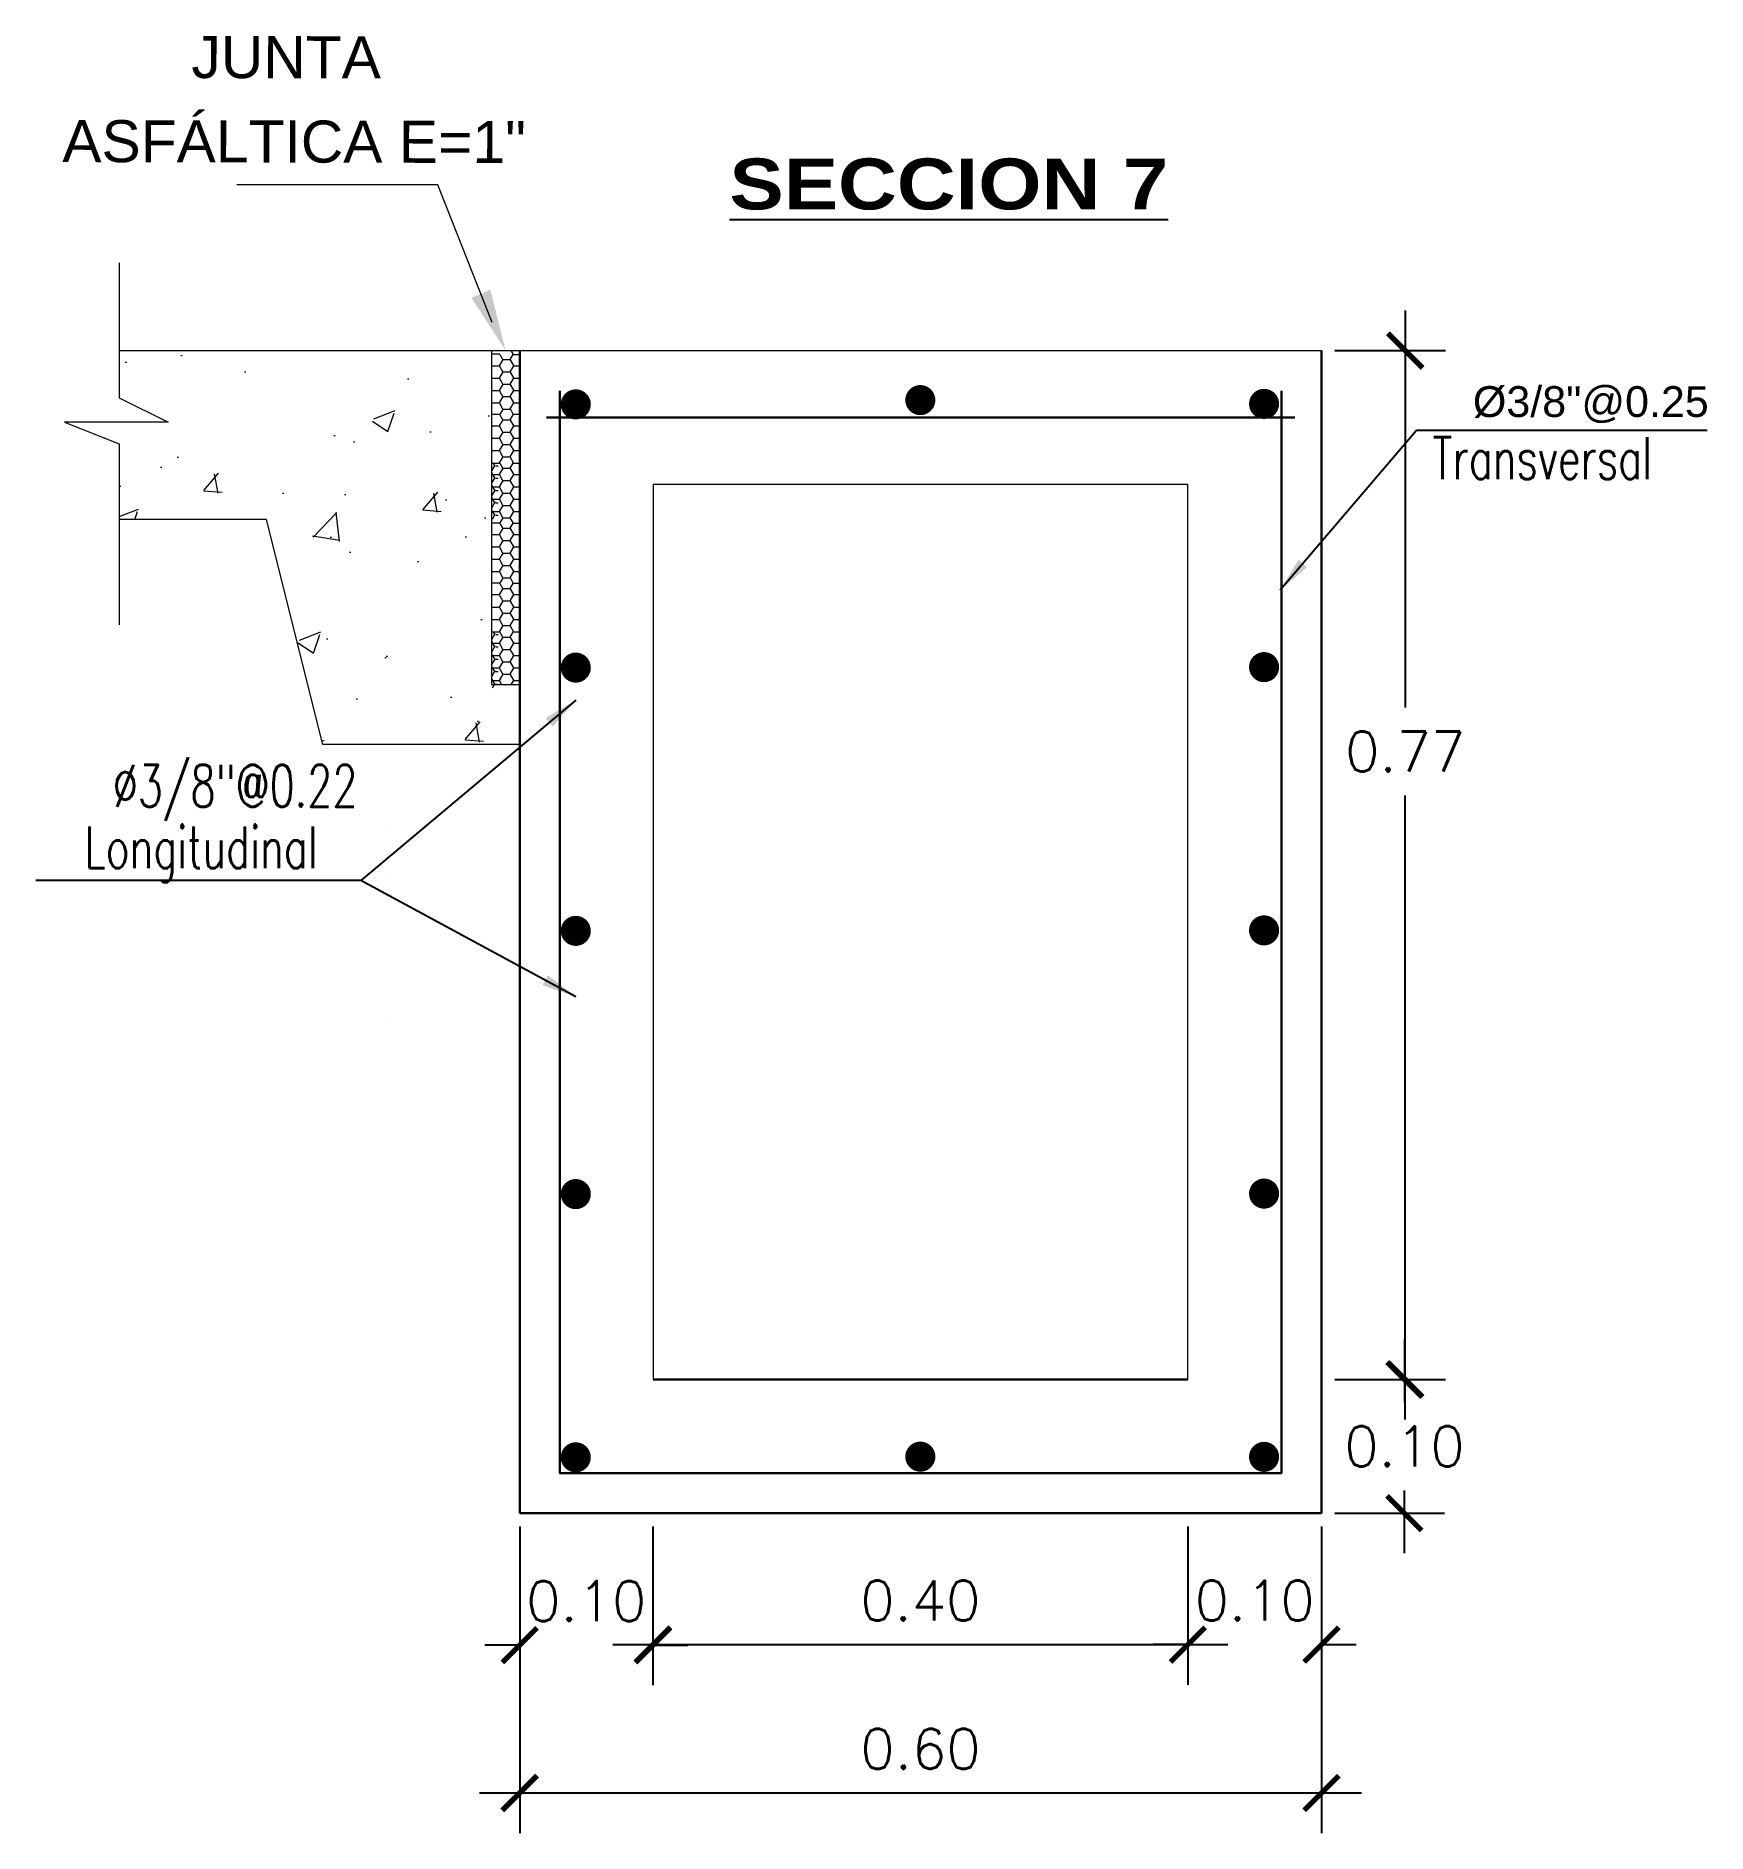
# Model space of a CAD drawing. Header units: millimetres. Extents: x 2085 to 2236, y 1365 to 1444.
# Drawn here: x 2234.154 to 2235.404, y 1440.389 to 1441.734 of the extents above; entities that cross this region are included whole.
import ezdxf

# ---------------------------------------------------------------- set-up
doc = ezdxf.new("R2010")
doc.units = ezdxf.units.MM
doc.linetypes.add('ACAD_ISO02W100', pattern=[15, 12, -3])
for name, color, linetype, lineweight in [('0.2', 32, 'ACAD_ISO02W100', 0), ('cotas', 1, 'Continuous', 15), ('linea fina 01', 189, 'Continuous', 0), ('TEXTO', 255, 'Continuous', 5)]:
    doc.layers.add(name, color=color, linetype=linetype, lineweight=lineweight)
doc.layers.add('TEX', color=3, linetype='Continuous')
doc.styles.add('COTAS', font='arial.ttf')
doc.styles.add('MtXpl_Arial_Black', font='')
doc.styles.add('ROMANS', font='romans.shx', dxfattribs={"width": 0.7})
doc.styles.add('ROMANS-DIM', font='romans.shx')
doc.styles.add('VANO', font='swissl.ttf', dxfattribs={"height": 0.2})
doc.styles.get('MtXpl_Arial_Black').set_extended_font_data('Arial Black')
doc.dimstyles.new('1-25V', dxfattribs={"dimscale": 0.2, "dimtxt": 0.18, "dimasz": 0.13, "dimexe": 0.18, "dimexo": 0.15, "dimgap": 0.1, "dimtad": 0, "dimtih": 1, "dimtoh": 1, "dimzin": 0, "dimdsep": 46, "dimtxsty": 'COTAS', "dimcen": 0.09, "dimadec": 0, "dimazin": 0, "dimtfac": 1, "dimtmove": 2, "dimatfit": 3, "dimfxl": 1, "dimtolj": 1, "dimtzin": 0, "dimarcsym": 0})
doc.dimstyles.new('20_METRIC  ARCHITECTURAL', dxfattribs={"dimscale": 0.2, "dimtxt": 0.03, "dimasz": 0.13, "dimexe": 0.15, "dimexo": 0.05, "dimgap": 0.09, "dimtad": 1, "dimtih": 1, "dimtoh": 1, "dimzin": 0, "dimdsep": 46, "dimtxsty": 'ROMANS-DIM', "dimblk": 'ARCHTICK', "dimcen": 2, "dimdle": 0.15, "dimclrd": 9, "dimclre": 9, "dimadec": 0, "dimazin": 0, "dimtfac": 1, "dimtix": 1, "dimtofl": 0, "dimtmove": 0, "dimatfit": 3, "dimfxl": 1, "dimfrac": 2, "dimtolj": 1, "dimtzin": 0, "dimarcsym": 0})

msp = doc.modelspace()

# ---------------------------------------------------------------- texts
at = {"layer": 'cotas', "insert": (2235.405749563648, 1441.457883131717, 5186.962977339907), "char_height": 0.02304, "attachment_point": 6, "style": 'COTAS'}
msp.add_mtext('Ø3/8"@0.25', dxfattribs=at)
at = {"layer": 'TEX', "color": 7, "linetype": 'Continuous', "lineweight": 5, "char_height": 0.0313, "style": 'ROMANS'}
for s, insert, attachment_point in [('Transversal', (2235.198988883811, 1441.433444851105, 5186.962977339907), 1), ('Ø3/8"@0.22', (2234.394527979308, 1441.167372903814, 5186.962977339907), 6), ('Longitudinal', (2234.19017832691, 1441.142252105315, 5186.962977339907), 1)]:
    msp.add_mtext(s, dxfattribs=dict(at, insert=insert, attachment_point=attachment_point))
at = {"layer": 'TEXTO', "color": 18, "lineweight": -3, "true_color": 0x000000, "style": 'MtXpl_Arial_Black'}
msp.add_text('%%USECCION 7', height=0.0381047372466604, dxfattribs=at).set_placement((2234.672884481897, 1441.603992202346))

# ---------------------------------------------------------------- blocks, each defined once
blk = doc.blocks.new('_ArchTick')
at = {"color": 0, "linetype": 'ByBlock', "const_width": 0.15}
blk.add_lwpolyline([(-0.5, -0.5), (0.5, 0.5)], dxfattribs=at)
blk = doc.blocks.new('*D833')
at = {"color": 9, "lineweight": -2, "transparency": 16777216}
for p, q in [((2234.515935564061, 1440.618351281424), (2234.515935564061, 1440.3889240346)), ((2235.115935564095, 1440.618351281424), (2235.115935564095, 1440.3889240346)), ((2234.485935564061, 1440.4189240346), (2235.145935564096, 1440.4189240346))]:
    blk.add_line(p, q, dxfattribs=at)
at = {"layer": 'Defpoints', "color": 0, "transparency": 16777216}
for p in [(2234.515935564061, 1440.628351281424, 5186.962977339907), (2235.115935564095, 1440.628351281424, 5186.962977339907), (2235.115935564095, 1440.4189240346)]:
    blk.add_point(p, dxfattribs=at)
at = {"color": 9, "lineweight": -2, "transparency": 16777216, "xscale": 0.026, "yscale": 0.026, "zscale": 0.026, "rotation": 180}
blk.add_blockref('_ArchTick', (2234.515935564061, 1440.4189240346), dxfattribs=at)
at = {"color": 9, "lineweight": -2, "transparency": 16777216, "xscale": 0.026, "yscale": 0.026, "zscale": 0.026}
blk.add_blockref('_ArchTick', (2235.115935564095, 1440.4189240346), dxfattribs=at)
at = {"color": 0, "lineweight": 0, "transparency": 16777216, "insert": (2234.815935564107, 1440.4519240346), "char_height": 0.03, "attachment_point": 5, "style": 'ROMANS-DIM'}
blk.add_mtext('\\A1;0.60', dxfattribs=at)
blk = doc.blocks.new('*D834')
at = {"color": 9, "lineweight": -2, "transparency": 16777216}
for p, q in [((2235.177992081091, 1440.758351193508), (2235.177992081091, 1440.711351284033)), ((2235.125935564039, 1440.728351193508), (2235.207992081091, 1440.728351193508)), ((2235.177992081091, 1440.598351283287), (2235.177992081091, 1440.645351284033)), ((2235.125935564039, 1440.628351283287), (2235.207992081091, 1440.628351283287))]:
    blk.add_line(p, q, dxfattribs=at)
at = {"layer": 'Defpoints', "color": 0, "transparency": 16777216}
for p in [(2235.115935564039, 1440.728351193508), (2235.115935564039, 1440.628351283287), (2235.177992081091, 1440.628351283287)]:
    blk.add_point(p, dxfattribs=at)
at = {"color": 9, "lineweight": -2, "transparency": 16777216, "xscale": 0.026, "yscale": 0.026, "zscale": 0.026}
for p, rotation in [((2235.177992081091, 1440.728351193508), 90), ((2235.177992081091, 1440.628351283287), 270)]:
    blk.add_blockref('_ArchTick', p, dxfattribs=dict(at, rotation=rotation))
at = {"color": 0, "lineweight": 0, "transparency": 16777216, "insert": (2235.177992081091, 1440.678351284032), "char_height": 0.03, "attachment_point": 5, "style": 'ROMANS-DIM'}
blk.add_mtext('\\A1;0.10', dxfattribs=at)
blk = doc.blocks.new('*D835')
at = {"color": 9, "lineweight": -2, "transparency": 16777216}
for p, q in [((2234.515935564061, 1440.618351283287), (2234.515935564061, 1440.499500723844)), ((2234.615655943398, 1440.618351283287), (2234.615655943398, 1440.499500723844)), ((2234.515935564061, 1440.529500723844), (2234.489935564061, 1440.529500723844)), ((2234.615655943398, 1440.529500723844), (2234.641655943399, 1440.529500723844))]:
    blk.add_line(p, q, dxfattribs=at)
at = {"layer": 'Defpoints', "color": 0, "transparency": 16777216}
for p in [(2234.515935564061, 1440.628351283287, 5186.962977339907), (2234.615655943398, 1440.628351283287, 5186.962977339907), (2234.615655943398, 1440.529500723844)]:
    blk.add_point(p, dxfattribs=at)
at = {"color": 9, "lineweight": -2, "transparency": 16777216, "xscale": 0.026, "yscale": 0.026, "zscale": 0.026}
blk.add_blockref('_ArchTick', (2234.515935564061, 1440.529500723844), dxfattribs=at)
at = {"color": 9, "lineweight": -2, "transparency": 16777216, "xscale": 0.026, "yscale": 0.026, "zscale": 0.026, "rotation": 180}
blk.add_blockref('_ArchTick', (2234.615655943398, 1440.529500723844), dxfattribs=at)
at = {"color": 0, "lineweight": 0, "transparency": 16777216, "insert": (2234.565795753729, 1440.562500723843), "char_height": 0.03, "attachment_point": 5, "style": 'ROMANS-DIM'}
blk.add_mtext('\\A1;0.10', dxfattribs=at)
blk = doc.blocks.new('*D836')
at = {"color": 9, "lineweight": -2, "transparency": 16777216}
for p, q in [((2234.615655943398, 1440.618351281424), (2234.615655943398, 1440.499922184562)), ((2235.015935564061, 1440.618351281424), (2235.015935564061, 1440.499922184562)), ((2234.585655943398, 1440.529922184562), (2235.045935564061, 1440.529922184562))]:
    blk.add_line(p, q, dxfattribs=at)
at = {"layer": 'Defpoints', "color": 0, "transparency": 16777216}
for p in [(2234.615655943398, 1440.628351281424, 10373.92595467981), (2235.015935564061, 1440.628351281424, 5186.962977339907), (2235.015935564061, 1440.529922184562)]:
    blk.add_point(p, dxfattribs=at)
at = {"color": 9, "lineweight": -2, "transparency": 16777216, "xscale": 0.026, "yscale": 0.026, "zscale": 0.026, "rotation": 180}
blk.add_blockref('_ArchTick', (2234.615655943398, 1440.529922184562), dxfattribs=at)
at = {"color": 9, "lineweight": -2, "transparency": 16777216, "xscale": 0.026, "yscale": 0.026, "zscale": 0.026}
blk.add_blockref('_ArchTick', (2235.015935564061, 1440.529922184562), dxfattribs=at)
at = {"color": 0, "lineweight": 0, "transparency": 16777216, "insert": (2234.81579575373, 1440.562922184561), "char_height": 0.03, "attachment_point": 5, "style": 'ROMANS-DIM'}
blk.add_mtext('\\A1;0.40', dxfattribs=at)
blk = doc.blocks.new('*D837')
at = {"color": 9, "lineweight": -2, "transparency": 16777216}
for p, q in [((2235.015935564061, 1440.618351281424), (2235.015935564061, 1440.499922184562)), ((2235.115935564095, 1440.618351281424), (2235.115935564095, 1440.499922184562)), ((2235.015935564061, 1440.529922184562), (2234.989935564061, 1440.529922184562)), ((2235.115935564095, 1440.529922184562), (2235.141935564096, 1440.529922184562))]:
    blk.add_line(p, q, dxfattribs=at)
at = {"layer": 'Defpoints', "color": 0, "transparency": 16777216}
for p in [(2235.015935564061, 1440.628351281424, 5186.962977339907), (2235.115935564095, 1440.628351281424, 5186.962977339907), (2235.115935564095, 1440.529922184562)]:
    blk.add_point(p, dxfattribs=at)
at = {"color": 9, "lineweight": -2, "transparency": 16777216, "xscale": 0.026, "yscale": 0.026, "zscale": 0.026}
blk.add_blockref('_ArchTick', (2235.015935564061, 1440.529922184562), dxfattribs=at)
at = {"color": 9, "lineweight": -2, "transparency": 16777216, "xscale": 0.026, "yscale": 0.026, "zscale": 0.026, "rotation": 180}
blk.add_blockref('_ArchTick', (2235.115935564095, 1440.529922184562), dxfattribs=at)
at = {"color": 0, "lineweight": 0, "transparency": 16777216, "insert": (2235.065935564078, 1440.562922184561), "char_height": 0.03, "attachment_point": 5, "style": 'ROMANS-DIM'}
blk.add_mtext('\\A1;0.10', dxfattribs=at)
blk = doc.blocks.new('TEXTO 1')
at = {"layer": 'linea fina 01', "ltscale": 0.1}
for p, q in [((-0.0508167723950521, 0.1241394892707319), (-0.2010398150864177, 0.1241394892707319)), ((-0.0100357992129006, 0.0209258095888174), (-0.0508167723950521, 0.1241394892707319))]:
    blk.add_line(p, q, dxfattribs=at)
blk.add_solid([(-0.02553807579244, 0.0394717055042122), (0, 0), (-0.0113560050455419, 0.0456207189772329)], dxfattribs=at)
at = {"layer": '0.2', "color": 251, "true_color": 0x636466, "style": 'VANO', "oblique": 359.9999999999988}
for s, p in [('JUNTA', (-0.235123199257103, 0.2039847484927009, -5186.962977339907)), ('ASFÁLTICA E=1"', (-0.331776078852684, 0.1410587300779298, -5186.962977339907))]:
    blk.add_text(s, height=0.0314999999999926, rotation=359.8799999999986, dxfattribs=at).set_placement(p)
blk = doc.blocks.new('junta asfaltica')
at = {"lineweight": 0}
h = blk.add_hatch(dxfattribs=at)
h.set_pattern_fill('AR-CONC', scale=0.01, style=0)
h.set_pattern_definition([(50, (-0.1189008341857516, -0.0700673807971271), (0.1639662020964036, -0.0143451769850128), [0.017145, -0.188595]), (355, (-0.1189008341857516, -0.0700673807971271), (-0.0317190792824724, 0.1719511607151316), [0.013716, -0.150876525753]), (100.4514446999999, (-0.1052370278862327, -0.0712628090009275), (0.1322471223813179, 0.1576059767209756), [0.01457100792, -0.1602812201399999]), (46.1842, (-0.1189008341857516, -0.0243473808466206), (0.2439711368029169, -0.0378380951394544), [0.0257175, -0.2828925]), (96.6355576099999, (-0.0985699241846305, -0.0275005307792071), (0.2136637206463527, 0.2226835121379494), [0.021856520826, -0.240422047344]), (351.18415117, (-0.1189008341857516, -0.0243473808466206), (0.2136637206584793, 0.2226835121269794), [0.020573970363, -0.226313758728]), (21, (-0.0960408341843504, -0.0357773808761977), (0.1364529521422192, -0.0920386783683789), [0.017145, -0.188595]), (326, (-0.0960408341843504, -0.0357773808761977), (0.0556218255128824, 0.1657691695100873), [0.013716, -0.150876]), (71.45144499999999, (-0.0846697548481643, -0.0434472707099758), (0.1920747773508445, 0.0737304919973147), [0.01457100792, -0.16028094384]), (37.5, (-0.1189008341857516, -0.0700673807971271), (0.0027797429255326, 0.0760995349858378), [0, -0.1490472, 0, -0.153162, 0, -0.1514475]), (7.499999999999999, (-0.1189008341857516, -0.0700673807971271), (0.0601376962592752, 0.0901625173363076), [0, -0.0873252, 0, -0.1456182, 0, -0.0577215]), (327.5, (-0.1698786341848972, -0.0700673807971271), (0.1220315356501842, -0.0051558695934061), [0, -0.05715, 0, -0.178308, 0, -0.236601]), (317.5, (-0.1927386341862984, -0.0700673807971271), (0.1333162632474163, 0.0228838419299997), [0, -0.074295, 0, -0.1184148, 0, -0.168021])])
h.paths.add_polyline_path([(-0.0210516101701615, 2.68221356e-08), (-0.2996047820056447, 2.68221356e-08), (-0.2996047820056447, -0.0354425396023999), (-0.2629513452084211, -0.0536842927335783), (-0.3405718617955244, -0.0536842927335783), (-0.2996047820056447, -0.0698087543248676), (-0.2996047820056447, -0.1263088059424717), (-0.1894634049244814, -0.1263088059424717), (-0.1473604562202126, -0.2947206035255476), (-0.0210516101701615, -0.2947206075489248)])
h = blk.add_hatch(dxfattribs=at)
h.set_pattern_fill('HONEY', scale=0.0187124216457653, angle=180, style=0)
h.set_pattern_definition([(360, (-1344.435306308298, 712.0165321929755), (0.0080206117279161, -0.0046307012336861), [0.0053470744852774, -0.0106941489705549]), (240, (-1344.435306308298, 712.0165321929755), (-0.0080206107696662, -0.0046307028934237), [0.0053470744852774, -0.0106941489705549]), (300, (-1344.435306308298, 712.0165321929755), (9.5825e-10, -0.0092614041271098), [-0.0106941489705548, 0.0053470744852774])])
h.paths.add_polyline_path([(-0.0210514743416752, -0.0843195278941949), (-0.0210514743416752, -0.1264220193027086), (-0.0160414602769379, -0.1264220193027086), (-0.0160414602769379, -0.0843195278941949)])
h = blk.add_hatch(dxfattribs=at)
h.set_pattern_fill('HONEY', scale=0.0187124216457653, angle=180, style=0)
h.set_pattern_definition([(360, (-1344.435306308298, 711.8902233816681), (0.0080206117279161, -0.0046307012336861), [0.0053470744852774, -0.0106941489705549]), (240, (-1344.435306308298, 711.8902233816681), (-0.0080206107696662, -0.0046307028934237), [0.0053470744852774, -0.0106941489705549]), (300, (-1344.435306308298, 711.8902233816681), (9.5825e-10, -0.0092614041271098), [-0.0106941489705548, 0.0053470744852774])])
h.paths.add_polyline_path([(-0.0210514743416752, -0.2106283378600438), (-0.0210514743416752, -0.2527308292685575), (-0.0160414602769379, -0.2527308292685575), (-0.0160414602769379, -0.2106283378600438)])
at = {"color": 7, "linetype": 'ByBlock', "lineweight": 0}
for p, q in [((-0.2996047820056447, 0.0657418549060367), (-0.2996047820056447, -0.0354425369203)), ((-0.2996047820056447, -0.0354425369203), (-0.2629513452084211, -0.0536842887102012)), ((-0.2629513452084211, -0.0536842887102012), (-0.3405718617955244, -0.0536842887102012)), ((-0.3405718617955244, -0.0536842887102012), (-0.2996047820056447, -0.0698087529838176)), ((-0.2996047820056447, -0.0698087529838176), (-0.2996047820056447, -0.2053593622147218))]:
    blk.add_line(p, q, dxfattribs=at)
at = {"color": 7, "lineweight": 0}
for p, q in [((-0.2996047820056447, 2.81631856e-08), (-0.0210516101701615, 2.81631856e-08)), ((-0.0210514743416752, 0), (0, 0)), ((-0.0210514743416752, 0), (-0.0210514743416752, -0.25)), ((-0.0066348896848467, 0), (-0.0049328113927913, -0.0029480829834938)), ((-1.357866495e-07, -0.2947206048668249), (-1.357866495e-07, 0)), ((-0.0210515703142846, -0.010682698041137), (-0.0205355835823866, -0.0115764141082764)), ((-0.020682943747488, -0.0112982127070609), (-0.0210515702724479, -0.0119366937874475)), ((-0.0148197005551083, -0.0027724613248665), (-0.0210514743416752, -0.0027724613248665)), ((-0.0203683337476832, -0.0113096965849309), (-0.0150212592793651, -0.0113096965849309)), ((-0.0126623334804208, -0.0066675102709723), (-0.0153358707461848, -0.0112982113657836)), ((-0.0151885115028563, -0.0115764141082764), (-0.0125149742584654, -0.0162071165441375)), ((-0.0148361946316982, -0.0029252399504003), (-0.0125149739019435, -0.0069457130134651)), ((-0.0123477220349742, -0.0066789941488423), (-0.0070006475457376, -0.0066789941488423)), ((-0.0051546604418036, -0.0029252412914502), (-0.0073152590334757, -0.0066675075888725)), ((-0.0046417228782047, -0.0112982100247336), (-0.0073152601439688, -0.0159289124608222)), ((-0.0071679010893604, -0.0069457116721878), (-0.0044943638449695, -0.0115764141082764)), ((-0.0051235891251054, -0.0029047425091449), (2.09184e-11, -0.0029047425091449)), ((-0.0043271103013467, -0.0113096965849309), (-9.55119503e-08, -0.0113096965849309)), ((-0.0210515699372991, -0.0199441029130867), (-0.0205355831840279, -0.0208378162978988)), ((-0.0206829452140482, -0.0205596175790106), (-0.0210515706708066, -0.0211980946362473)), ((-0.0203683337476832, -0.0205710987745533), (-0.0150212592793651, -0.0205710987745533)), ((-0.0126623334804208, -0.0159289138018721), (-0.0153358707461848, -0.0205596148966834)), ((-0.012662334612287, -0.0251903173327719), (-0.0153358718775962, -0.0298210184275831)), ((-0.0151885091140685, -0.0208378176391761), (-0.0125149718487592, -0.0254685200750373)), ((-0.0123477220349742, -0.0159403976797421), (-0.0070006475457376, -0.0159403976797421)), ((-0.0123477220349742, -0.0252017985283146), (-0.0070006475457376, -0.0252017985283146)), ((-0.0046417231928899, -0.0205596135556334), (-0.0073152604372808, -0.0251903146504446)), ((-0.0071678994549984, -0.0162071192264648), (-0.004494362168316, -0.0208378189802261)), ((-0.0071678997692288, -0.0254685200750373), (-0.0044943625248379, -0.0300992225108985)), ((-0.0043271103013467, -0.0205710987745533), (-9.55119503e-08, -0.0205710987745533)), ((-0.0210515702724479, -0.0292055037616592), (-0.0205355819684883, -0.0300992225108985)), ((-0.0206829452140482, -0.0298210197686331), (-0.0210515703774945, -0.0304594981669197)), ((-0.0210515698745439, -0.038466907292559), (-0.0205355807952401, -0.0393606260417983)), ((-0.0206829463459144, -0.0390824232995328), (-0.0210515704193313, -0.0397208990157196)), ((-0.0203683337476832, -0.0298325009644032), (-0.0150212592793651, -0.0298325009644032)), ((-0.0203683337476832, -0.0390939018129757), (-0.0150212592793651, -0.0390939018129757)), ((-0.012662334905599, -0.0344517195223944), (-0.0153358721709083, -0.0390824219584829)), ((-0.0151885087157098, -0.0300992225108985), (-0.0125149714504005, -0.0347299236059371)), ((-0.0151885074797065, -0.0393606260417983), (-0.0125149702348608, -0.0439913284778868)), ((-0.0123477220349742, -0.0344632034002643), (-0.0070006475457376, -0.0344632034002643)), ((-0.0046417253929576, -0.0298210197686331), (-0.0073152626373485, -0.0344517222047216)), ((-0.0046417257703979, -0.0390824232995328), (-0.0073152630357072, -0.043713125735394)), ((-0.007167897380441, -0.034729924946987), (-0.004494360114677, -0.0393606260417983)), ((-0.0043271103013467, -0.0298325009644032), (-9.55537871e-08, -0.0298325009644032)), ((-0.0043271103013467, -0.0390939018129757), (-9.55537871e-08, -0.0390939018129757)), ((-0.0149139519339769, -0.0477837949990772), (-0.0206632865078973, -0.0477837949990772)), ((-0.0126623331034352, -0.0517069253326099), (-0.0153358703478261, -0.0563376264274211)), ((-0.0125149702348608, -0.0439913284778868), (-0.014899782829616, -0.0475884993372802)), ((-0.0148361946316982, -0.0479646563528604), (-0.0125149739019435, -0.0519851307569752)), ((-0.0123477220349742, -0.0437246042490642), (-0.0070006475457376, -0.0437246042490642)), ((-0.0123477220349742, -0.0517184105515298), (-0.0070006475457376, -0.0517184105515298)), ((-0.0051546604418036, -0.0479646590351877), (-0.0073152590334757, -0.0517069253326099)), ((-0.0071679007123748, -0.0519851307569752), (-0.0044943634466108, -0.0566158305107365)), ((-0.0069412944512806, -0.0439446634054548), (-0.0051814038679368, -0.0474320340156282)), ((-0.0052986274031355, -0.0476877263188271), (2.09184e-11, -0.0476877263188271)), ((-0.0210515703142846, -0.0557221157848744), (-0.0205355839802906, -0.0566158291696866)), ((-0.020682943747488, -0.056337630450571), (-0.0210515702724479, -0.056976108849085)), ((-0.0210515699372991, -0.0649835179744969), (-0.0205355831840279, -0.0658772340416363)), ((-0.0206829448370627, -0.0655990312993708), (-0.0210515706708066, -0.0662375083566076)), ((-0.0203683337476832, -0.056349112987391), (-0.0150212592793651, -0.056349112987391)), ((-0.0203683337476832, -0.0656105138361909), (-0.0150212592793651, -0.0656105138361909)), ((-0.0126623334804208, -0.0609683302043322), (-0.0153358707461848, -0.0655990312993708)), ((-0.0151885111258707, -0.0566158305107365), (-0.0125149738601067, -0.061246532946825)), ((-0.015188509491054, -0.0658772353826862), (-0.0125149722466631, -0.0705079364777248)), ((-0.0123477220349742, -0.0609798140824296), (-0.0070006475457376, -0.0609798140824296)), ((-0.0046417228782047, -0.0563376264274211), (-0.0073152601439688, -0.0609683275222324)), ((-0.0046417231928899, -0.0655990299580935), (-0.0073152604372808, -0.0702297310531321)), ((-0.0071678994549984, -0.061246534287875), (-0.004494362168316, -0.0658772367239635)), ((-0.0043271103013467, -0.056349112987391), (-9.55119503e-08, -0.056349112987391)), ((-0.0043271103013467, -0.0656105138361909), (-9.55119503e-08, -0.0656105138361909)), ((-0.0210515702724479, -0.0742449201643467), (-0.0205355819684883, -0.075138637572536)), ((-0.0206829452140482, -0.0748604361713206), (-0.0210515695812319, -0.0754989132285573)), ((-0.0203683337476832, -0.0748719160258133), (-0.0150212592793651, -0.0748719160258133)), ((-0.012662334612287, -0.0702297323941821), (-0.0153358718775962, -0.0748604348302706)), ((-0.012662334905599, -0.0794911372661318), (-0.0153358721709083, -0.0841218370198931)), ((-0.0151885087157098, -0.075138637572536), (-0.0125149714504005, -0.0797693400083972)), ((-0.0123477220349742, -0.0702412162720521), (-0.0070006475457376, -0.0702412162720521)), ((-0.0123477220349742, -0.0795026184619019), (-0.0070006475457376, -0.0795026184619019)), ((-0.0046417254766311, -0.0748604361713206), (-0.0073152627423951, -0.0794911386071817)), ((-0.0071678993713249, -0.0705079391598247), (-0.0044943621264792, -0.075138638913586)), ((-0.0071678977783449, -0.0797693413494471), (-0.0046064829057286, -0.0842058411240032)), ((-0.0043271103013467, -0.0748719160258133), (-9.55537871e-08, -0.0748719160258133)), ((-0.0210515698745439, -0.0835063236952465), (-0.0206477031460963, -0.0842058411240032)), ((-0.0210515696230687, -0.0920769859849315), (-0.0205355836869785, -0.092970700711021)), ((-0.0206829438311615, -0.0926924993098055), (-0.0210515699791358, -0.0933309790491421)), ((-0.0206829463459144, -0.084121839701993), (-0.0207314448966827, -0.0842058411240032)), ((-0.0203683337476832, -0.0841333195567131), (-0.0150212592793651, -0.0841333195567131)), ((-0.0203683337476832, -0.0927039805053482), (-0.0150212592793651, -0.0927039805053482)), ((-0.0126623335854674, -0.088061795532667), (-0.0153358708507767, -0.0926924979687556)), ((-0.015188510140888, -0.092970700711021), (-0.0125149728751239, -0.0976014018058322)), ((-0.0148361947362901, -0.0843195265531449), (-0.0125149740069901, -0.0883399996162098)), ((-0.0123477220349742, -0.088073280751587), (-0.0070006475457376, -0.088073280751587)), ((-0.0051546604836403, -0.0843195278941949), (-0.0073152590753125, -0.0880617941916171)), ((-0.0046417224803008, -0.0926924966274783), (-0.0073152597456101, -0.0973231963812396)), ((-0.0071679011521155, -0.0883399982749325), (-0.0044943638868062, -0.0929706993699711)), ((-0.0043271103013467, -0.0841333195567131), (-9.55537871e-08, -0.0841333195567131)), ((-0.0043271103013467, -0.0927039805053482), (-9.55119503e-08, -0.0927039805053482)), ((-0.0210515699372991, -0.1013383868337314), (-0.0205355831840279, -0.1022321029006434)), ((-0.0206829453190949, -0.101953901499428), (-0.0210515707544801, -0.1025923812389919)), ((-0.0203683337476832, -0.101965384036248), (-0.0150212592793651, -0.101965384036248)), ((-0.0126623335431759, -0.0973232004046167), (-0.0153358707880216, -0.101953900158378)), ((-0.0126623342348467, -0.1065846025942392), (-0.0153358714792376, -0.1112153050303277)), ((-0.015188509197742, -0.1022321055829707), (-0.0125149719533511, -0.1068628080188319)), ((-0.0123477220349742, -0.0973346829414368), (-0.0070006475457376, -0.0973346829414368)), ((-0.0123477220349742, -0.1065960851310592), (-0.0070006475457376, -0.1065960851310592)), ((-0.0046417235698755, -0.1019538988173281), (-0.0073152608356395, -0.1065846012531892)), ((-0.0071678995386719, -0.0976014044879321), (-0.0044943622733626, -0.1022321055829707)), ((-0.0071678984072605, -0.1068628080188319), (-0.0044943611624149, -0.1114935091138705)), ((-0.0043271103013467, -0.101965384036248), (-9.55119503e-08, -0.101965384036248)), ((-0.0210515695812319, -0.1105997917054537), (-0.0205355820526165, -0.1114935077725931)), ((-0.0206829452772581, -0.1112153063713777), (-0.0210515700209726, -0.1118537820875645)), ((-0.0210515698745439, -0.1198611925542536), (-0.0205355807952401, -0.1207549126445428)), ((-0.0206829459475557, -0.1204767085612275), (-0.0210515700209726, -0.121115182936137)), ((-0.0203683337476832, -0.1112267862260978), (-0.0150212592793651, -0.1112267862260978)), ((-0.0203683337476832, -0.1204881884157203), (-0.0150212592793651, -0.1204881884157203)), ((-0.0126623353035029, -0.115846004784089), (-0.015335872569267, -0.1204767072199502)), ((-0.0151885087157098, -0.1114935077725931), (-0.0125149714504005, -0.1161242088676317)), ((-0.0151885076052167, -0.1207549126445428), (-0.0125149703189891, -0.1253856150806314)), ((-0.0123477220349742, -0.115857488661959), (-0.0070006475457376, -0.115857488661959)), ((-0.0046417250787272, -0.1112153063713777), (-0.0073152623649548, -0.115846006125139)), ((-0.0046417261683018, -0.1204767085612275), (-0.0073152634336111, -0.1251074109970887)), ((-0.0071678974850329, -0.1161242115497316), (-0.0044943602197236, -0.1207549139855928)), ((-0.0043271103013467, -0.1112267862260978), (-9.55537871e-08, -0.1112267862260978)), ((-0.0043271103013467, -0.1204881884157203), (-9.55537871e-08, -0.1204881884157203)), ((-0.1894634049244814, -0.1263088032603719), (-0.2996047820056447, -0.1263088032603719)), ((-0.1473604562202126, -0.2947206021844977), (-0.1894634049244814, -0.1263088032603719)), ((-0.0148197005551083, -0.1290812712907154), (-0.0210514743416752, -0.1290812712907154)), ((-0.0126623334804208, -0.1329763215778712), (-0.0153358707461848, -0.1376070213316325)), ((-0.0148361946316982, -0.1292340499162492), (-0.0125149739019435, -0.133254524320364)), ((-0.0129228676319144, -0.1255586645006588), (-0.0148348480788627, -0.1288070999084994)), ((-0.0123477220349742, -0.1251188908515814), (-0.0070006475457376, -0.1251188908515814)), ((-0.0123477220349742, -0.1329878041146912), (-0.0070006475457376, -0.1329878041146912)), ((-0.0073218910883952, -0.1251188908515814), (-0.0049328113927913, -0.1292568942903927)), ((-0.0051546604418036, -0.1292340525983491), (-0.0073152590334757, -0.1329763188957713)), ((-0.0071679010893604, -0.1332545229793141), (-0.0044943638449695, -0.1378852240741253)), ((-0.0051235891251054, -0.1292135524749938), (2.09184e-11, -0.1292135524749938)), ((-0.0210515703142846, -0.1369915093480358), (-0.0205355835823866, -0.1378852240741253)), ((-0.020682943747488, -0.1376070226729098), (-0.0210515702724479, -0.1382455037532964)), ((-0.0210515699372991, -0.1462529128789356), (-0.0205355831840279, -0.1471466276050251)), ((-0.0206829452140482, -0.1468684275448595), (-0.0210515706708066, -0.1475069046020963)), ((-0.0203683337476832, -0.1376185065507798), (-0.0150212592793651, -0.1376185065507798)), ((-0.0203683337476832, -0.1468799073993523), (-0.0150212592793651, -0.1468799073993523)), ((-0.0126623334804208, -0.142237723767721), (-0.0153358707461848, -0.1468684262038096)), ((-0.0151885115028563, -0.1378852240741253), (-0.0125149742584654, -0.1425159265099865)), ((-0.0151885091140685, -0.147146628946075), (-0.0125149718487592, -0.1517773300408862)), ((-0.0123477220349742, -0.1422492089866409), (-0.0070006475457376, -0.1422492089866409)), ((-0.0046417228782047, -0.1376070199905826), (-0.0073152601439688, -0.1422377224266711)), ((-0.0046417231928899, -0.1468684248625323), (-0.0073152604372808, -0.1514991246162936)), ((-0.0071678994549984, -0.1425159291923137), (-0.004494362168316, -0.1471466302871249)), ((-0.0043271103013467, -0.1376185065507798), (-9.55119503e-08, -0.1376185065507798)), ((-0.0043271103013467, -0.1468799073993523), (-9.55119503e-08, -0.1468799073993523)), ((-0.0210515702724479, -0.1555143137275081), (-0.0205355819684883, -0.1564080324767474)), ((-0.0206829452140482, -0.156129829734482), (-0.0210515703774945, -0.156768309474046)), ((-0.0203683337476832, -0.1561413109302521), (-0.0150212592793651, -0.1561413109302521)), ((-0.012662334612287, -0.1514991259575709), (-0.0153358718775962, -0.156129828393432)), ((-0.012662334905599, -0.1607605308292932), (-0.0153358721709083, -0.1653912319243318)), ((-0.0151885087157098, -0.1564080324767474), (-0.0125149714504005, -0.1610387349128359)), ((-0.0123477220349742, -0.1515106098354408), (-0.0070006475457376, -0.1515106098354408)), ((-0.0123477220349742, -0.1607720133661132), (-0.0070006475457376, -0.1607720133661132)), ((-0.0046417253929576, -0.156129829734482), (-0.0073152626373485, -0.1607605321705705)), ((-0.0071678997692288, -0.1517773300408862), (-0.0044943625248379, -0.1564080324767474)), ((-0.007167897380441, -0.1610387362538859), (-0.004494360114677, -0.1656694360076472)), ((-0.0043271103013467, -0.1561413109302521), (-9.55537871e-08, -0.1561413109302521)), ((-0.0210515698745439, -0.1647757172584079), (-0.0205355807952401, -0.1656694360076472)), ((-0.0206829463459144, -0.1653912332653817), (-0.0210515704193313, -0.1660297089815685)), ((-0.0149139519339769, -0.1740926049649261), (-0.0206632865078973, -0.1740926049649261)), ((-0.0203683337476832, -0.1654027131198745), (-0.0150212592793651, -0.1654027131198745)), ((-0.0151885074797065, -0.1656694360076472), (-0.0125149702348608, -0.1703001384437357)), ((-0.0125149702348608, -0.1703001384437357), (-0.014899782829616, -0.1738973093031291)), ((-0.0148361946316982, -0.1742734676599866), (-0.0125149739019435, -0.1782939407228241)), ((-0.0123477220349742, -0.1700334142149131), (-0.0070006475457376, -0.1700334142149131)), ((-0.0046417257703979, -0.1653912332653817), (-0.0073152630357072, -0.1700219357012429)), ((-0.0051546604418036, -0.1742734690010366), (-0.0073152590334757, -0.1780157352984588)), ((-0.0069412944512806, -0.1702534747123536), (-0.0051814038679368, -0.1737408453225271)), ((-0.0052986274031355, -0.173996536284676), (2.09184e-11, -0.173996536284676)), ((-0.0043271103013467, -0.1654027131198745), (-9.55537871e-08, -0.1654027131198745)), ((-0.0210515703142846, -0.1820309257507233), (-0.0205355839802906, -0.1829246404765854)), ((-0.020682943747488, -0.1826464404164198), (-0.0210515702724479, -0.1832849188149339)), ((-0.0203683337476832, -0.1826579229532399), (-0.0150212592793651, -0.1826579229532399)), ((-0.0126623331034352, -0.1780157352984588), (-0.0153358703478261, -0.18264643773432)), ((-0.0126623334804208, -0.1872771388291312), (-0.0153358707461848, -0.1919078412652197)), ((-0.0151885111258707, -0.1829246418178627), (-0.0125149738601067, -0.1875553429126739)), ((-0.0123477220349742, -0.1780272218584287), (-0.0070006475457376, -0.1780272218584287)), ((-0.0123477220349742, -0.1872886240482785), (-0.0070006475457376, -0.1872886240482785)), ((-0.0046417228782047, -0.18264643773432), (-0.0073152601439688, -0.1872771374880813)), ((-0.0071679007123748, -0.1782939407228241), (-0.0044943634466108, -0.1829246418178627)), ((-0.0071678994549984, -0.1875553442537239), (-0.004494362168316, -0.1921860466898124)), ((-0.0043271103013467, -0.1826579229532399), (-9.55119503e-08, -0.1826579229532399)), ((-0.0210515699372991, -0.1912923279403458), (-0.0205355831840279, -0.1921860440074852)), ((-0.0206829448370627, -0.1919078412652197), (-0.0210515706708066, -0.1925463196635064)), ((-0.0210515702724479, -0.2005537301301956), (-0.0205355819684883, -0.2014474475383849)), ((-0.0206829452140482, -0.2011692461371695), (-0.0210515695812319, -0.2018077231944062)), ((-0.0203683337476832, -0.1919193238020398), (-0.0150212592793651, -0.1919193238020398)), ((-0.0203683337476832, -0.2011807273327122), (-0.0150212592793651, -0.2011807273327122)), ((-0.012662334612287, -0.1965385437010809), (-0.0153358718775962, -0.2011692447961195)), ((-0.015188509491054, -0.1921860453485351), (-0.0125149722466631, -0.1968167477846236)), ((-0.0151885087157098, -0.2014474475383849), (-0.0125149714504005, -0.2060781499742461)), ((-0.0123477220349742, -0.196550026237901), (-0.0070006475457376, -0.196550026237901)), ((-0.0046417231928899, -0.1919078399239424), (-0.0073152604372808, -0.196538542360031)), ((-0.0046417254766311, -0.2011692461371695), (-0.0073152627423951, -0.2057999485730306)), ((-0.0071678993713249, -0.1968167491256736), (-0.0044943621264792, -0.2014474488794349)), ((-0.0043271103013467, -0.1919193238020398), (-9.55119503e-08, -0.1919193238020398)), ((-0.0043271103013467, -0.2011807273327122), (-9.55537871e-08, -0.2011807273327122)), ((-0.0210515698745439, -0.2098151336610954), (-0.0206477031460963, -0.2105146510898521)), ((-0.0206829463459144, -0.2104306496678419), (-0.0207314448966827, -0.2105146510898521)), ((-0.0203683337476832, -0.210442129522562), (-0.0150212592793651, -0.210442129522562)), ((-0.012662334905599, -0.2057999458909308), (-0.0153358721709083, -0.2104306483267919)), ((-0.0126623335854674, -0.2143706054985159), (-0.0153358708507767, -0.2190013079346045)), ((-0.0148361947362901, -0.2106283365189938), (-0.0125149740069901, -0.2146488095820587)), ((-0.0123477220349742, -0.2058114284277508), (-0.0070006475457376, -0.2058114284277508)), ((-0.0123477220349742, -0.2143820907174359), (-0.0070006475457376, -0.2143820907174359)), ((-0.0051546604836403, -0.2106283378600438), (-0.0073152590753125, -0.214370604157466)), ((-0.0071678977783449, -0.206078151315296), (-0.0046064829057286, -0.2105146510898521)), ((-0.0071679011521155, -0.2146488068997314), (-0.0044943638868062, -0.21927950933582)), ((-0.0043271103013467, -0.210442129522562), (-9.55537871e-08, -0.210442129522562)), ((-0.0210515696230687, -0.2183857959507804), (-0.0205355836869785, -0.2192795106768699)), ((-0.0206829438311615, -0.2190013092756544), (-0.0210515699791358, -0.219639789014991)), ((-0.0210515699372991, -0.2276471981406303), (-0.0205355831840279, -0.2285409128664924)), ((-0.0206829453190949, -0.2282627128063268), (-0.0210515707544801, -0.2289011898635636)), ((-0.0203683337476832, -0.2190127918124745), (-0.0150212592793651, -0.2190127918124745)), ((-0.0203683337476832, -0.2282741940020969), (-0.0150212592793651, -0.2282741940020969)), ((-0.0126623335431759, -0.2236320090294157), (-0.0153358707880216, -0.2282627101242269)), ((-0.015188510140888, -0.2192795106768699), (-0.0125149728751239, -0.2239102131127311)), ((-0.015188509197742, -0.2285409168898695), (-0.0125149719533511, -0.2331716179846808)), ((-0.0123477220349742, -0.2236434929072857), (-0.0070006475457376, -0.2236434929072857)), ((-0.0046417224803008, -0.2190013065933272), (-0.0073152597456101, -0.2236320076883658)), ((-0.0046417235698755, -0.228262708783177), (-0.0073152608356395, -0.2328934112190382)), ((-0.0071678995386719, -0.223910214453781), (-0.0044943622733626, -0.2285409168898695)), ((-0.0043271103013467, -0.2190127918124745), (-9.55119503e-08, -0.2190127918124745)), ((-0.0043271103013467, -0.2282741940020969), (-9.55119503e-08, -0.2282741940020969)), ((-0.0210515695812319, -0.2369086016713027), (-0.0205355820526165, -0.2378023177384421)), ((-0.0206829452772581, -0.2375241163372266), (-0.0210515700209726, -0.2381625920534134)), ((-0.0203683337476832, -0.2375355961919467), (-0.0150212592793651, -0.2375355961919467)), ((-0.0126623342348467, -0.2328934125600881), (-0.0153358714792376, -0.2375241149961766)), ((-0.0151885087157098, -0.2378023177384421), (-0.0125149714504005, -0.2424330188334807)), ((-0.0123477220349742, -0.2329048964381855), (-0.0070006475457376, -0.2329048964381855)), ((-0.0046417250787272, -0.2375241163372266), (-0.0073152623649548, -0.2421548174320378)), ((-0.0071678984072605, -0.2331716179846808), (-0.0044943611624149, -0.2378023190797194)), ((-0.0043271103013467, -0.2375355961919467), (-9.55537871e-08, -0.2375355961919467)), ((-0.0210515698745439, -0.2461700025201026), (-0.0205355807952401, -0.2470637226103918)), ((-0.0206829459475557, -0.2467855185270764), (-0.0210515700209726, -0.2474239942430358)), ((-0.0210514743416752, -0.25), (-1.357866495e-07, -0.25)), ((-0.0203683337476832, -0.2467969983815692), (-0.0150212592793651, -0.2467969983815692)), ((-0.0126623353035029, -0.2421548147499379), (-0.015335872569267, -0.2467855171857991)), ((-0.0151885076052167, -0.2470637226103918), (-0.0134932470714375, -0.25)), ((-0.0123477220349742, -0.2421662986278079), (-0.0070006475457376, -0.2421662986278079)), ((-0.0071678974850329, -0.2424330228566305), (-0.0044943602197236, -0.2470637239514417)), ((-0.0046417261683018, -0.2467855185270764), (-0.0064976078897416, -0.25)), ((-0.0043271103013467, -0.2467969983815692), (-9.55537871e-08, -0.2467969983815692)), ((-1.357866495e-07, -0.2947206048668249), (-0.1473604562202126, -0.2947206021844977))]:
    blk.add_line(p, q, dxfattribs=at)
blk.add_blockref('TEXTO 1', (-0.0105257371706102, 0), dxfattribs=at)
blk = doc.blocks.new('*U624')
at = {"color": 5, "const_width": 0.01125}
blk.add_lwpolyline([(-0.0056249999999984, 0, 1), (0.0056249999999984, 0, 1)], format="xyb", close=True, dxfattribs=at)
blk = doc.blocks.new('*U623')
at = {"layer": 'cotas', "color": 0, "linetype": 'ByBlock', "lineweight": -2}
blk.add_blockref('*U624', (0, 0), dxfattribs=at)
at = {"layer": 'cotas', "color": 0, "linetype": 'ByBlock', "lineweight": -2, "transparency": 16777216}
for p in [(0.197, 0), (0.3939999999999999, 0), (0.5910000000000001, 0), (0.7879999999999999, 0)]:
    blk.add_blockref('*U624', p, dxfattribs=at)
blk = doc.blocks.new('*U622')
at = {"color": 5, "const_width": 0.01125}
blk.add_lwpolyline([(-0.0056249999999984, 0, 1), (0.0056249999999984, 0, 1)], format="xyb", close=True, dxfattribs=at)
blk = doc.blocks.new('*U625')
at = {"layer": 'cotas', "color": 0, "linetype": 'ByBlock', "lineweight": -2}
blk.add_blockref('*U622', (0, 0), dxfattribs=at)
blk = doc.blocks.new('*U619')
at = {"color": 5, "const_width": 0.01125}
blk.add_lwpolyline([(-0.0056249999999984, 0, 1), (0.0056249999999984, 0, 1)], format="xyb", close=True, dxfattribs=at)
blk = doc.blocks.new('*U626')
at = {"layer": 'cotas', "color": 0, "linetype": 'ByBlock', "lineweight": -2}
blk.add_blockref('*U619', (0, 0), dxfattribs=at)
at = {"layer": 'cotas', "color": 0, "linetype": 'ByBlock', "lineweight": -2, "transparency": 16777216}
for p in [(0.197, 0), (0.3939999999999999, 0), (0.5910000000000001, 0), (0.7879999999999999, 0)]:
    blk.add_blockref('*U619', p, dxfattribs=at)
blk = doc.blocks.new('*D838')
at = {"color": 9, "lineweight": -2, "transparency": 16777216}
for p, q in [((2235.178632981897, 1441.528351282468), (2235.178632981897, 1441.23135123702)), ((2235.125935564039, 1441.498351282468), (2235.208632981897, 1441.498351282468)), ((2235.178632981897, 1440.698351193508), (2235.178632981897, 1441.16535123702)), ((2235.125935564039, 1440.728351193508), (2235.208632981897, 1440.728351193508))]:
    blk.add_line(p, q, dxfattribs=at)
at = {"layer": 'Defpoints', "color": 0, "transparency": 16777216}
for p in [(2235.115935564039, 1441.498351282468), (2235.115935564039, 1440.728351193508), (2235.178632981897, 1440.728351193508)]:
    blk.add_point(p, dxfattribs=at)
at = {"color": 9, "lineweight": -2, "transparency": 16777216, "xscale": 0.026, "yscale": 0.026, "zscale": 0.026}
for p, rotation in [((2235.178632981897, 1441.498351282468), 90), ((2235.178632981897, 1440.728351193508), 270)]:
    blk.add_blockref('_ArchTick', p, dxfattribs=dict(at, rotation=rotation))
at = {"color": 0, "lineweight": 0, "transparency": 16777216, "insert": (2235.178632981897, 1441.198351237019), "char_height": 0.03, "attachment_point": 5, "style": 'ROMANS-DIM'}
blk.add_mtext('\\A1;0.77', dxfattribs=at)
blk = doc.blocks.new('*U620')
at = {"color": 5, "const_width": 0.01125}
blk.add_lwpolyline([(-0.0056249999999984, 0, 1), (0.0056249999999984, 0, 1)], format="xyb", close=True, dxfattribs=at)
blk = doc.blocks.new('*U621')
at = {"layer": 'cotas', "color": 0, "linetype": 'ByBlock', "lineweight": -2}
blk.add_blockref('*U620', (0, 0), dxfattribs=at)

# ---------------------------------------------------------------- dimensions: what is measured, and where the dimension line sits
at = {"lineweight": 0}
for base, p1, p2, picture, middle in [((2235.178632981897, 1440.728351193508, 5186.962977339907), (2235.115935564038, 1441.498351282467, 5186.962977339907), (2235.115935564038, 1440.728351193507, 5186.962977339907), '*D838', (2235.178632981897, 1441.198351237019, 5186.962977339907)), ((2235.177992081091, 1440.628351283287, 5186.962977339907), (2235.115935564038, 1440.728351193507, 5186.962977339907), (2235.115935564038, 1440.628351283287, 5186.962977339907), '*D834', (2235.177992081091, 1440.678351284032, 5186.962977339907))]:
    dim = msp.add_linear_dim(base=base, p1=p1, p2=p2, angle=90, dimstyle='20_METRIC  ARCHITECTURAL', override={"dimtxt": 0.15}, dxfattribs=at)
    dim.commit()
    dim.dimension.update_dxf_attribs({"geometry": picture, "text_midpoint": middle, "dimtype": 160})
for base, p1, p2, picture, middle in [((2235.115935564095, 1440.4189240346), (2234.515935564061, 1440.628351281424, 5186.962977339907), (2235.115935564095, 1440.628351281424, 5186.962977339907), '*D833', (2234.815935564107, 1440.4189240346)), ((2235.015935564061, 1440.529922184562), (2234.615655943398, 1440.628351281424, 10373.92595467981), (2235.015935564061, 1440.628351281424, 5186.962977339907), '*D836', (2234.81579575373, 1440.529922184562))]:
    dim = msp.add_linear_dim(base=base, p1=p1, p2=p2, dimstyle='20_METRIC  ARCHITECTURAL', override={"dimtxt": 0.15}, dxfattribs=at)
    dim.commit()
    dim.dimension.update_dxf_attribs({"geometry": picture, "text_midpoint": middle, "dimtype": 160})
for base, p1, p2, picture, middle in [((2234.615655943398, 1440.529500723844), (2234.515935564061, 1440.628351283287, 5186.962977339907), (2234.615655943398, 1440.628351283287, 5186.962977339907), '*D835', (2234.565795753729, 1440.562500723843)), ((2235.115935564095, 1440.529922184562), (2235.015935564061, 1440.628351281424, 5186.962977339907), (2235.115935564095, 1440.628351281424, 5186.962977339907), '*D837', (2235.065935564078, 1440.562922184561))]:
    dim = msp.add_linear_dim(base=base, p1=p1, p2=p2, dimstyle='20_METRIC  ARCHITECTURAL', override={"dimtxt": 0.15}, dxfattribs=at)
    dim.commit()
    dim.dimension.update_dxf_attribs({"geometry": picture, "text_midpoint": middle})

# ---------------------------------------------------------------- linework, layer by layer
at = {"color": 84, "lineweight": 0}
for p, q in [((2234.515935564061, 1441.498351282467, 5186.962977339907), (2235.115935699894, 1441.498351282467, 5186.962977339907)), ((2234.615935564038, 1441.39835128284, 5186.962977339907), (2235.015935564061, 1441.39835128284, 5186.962977339907)), ((2234.615935564038, 1441.39835128284, 5186.962977339907), (2234.615935564096, 1440.728351282914, 5186.962977339907)), ((2235.015935564061, 1440.728351282914, 5186.962977339907), (2235.015935564061, 1441.39835128284, 5186.962977339907))]:
    msp.add_line(p, q, dxfattribs=at)
at = {"color": 84, "lineweight": 30}
for p, q in [((2234.515935564061, 1441.498351282467, 5186.962977339907), (2234.515935564061, 1440.628351283287, 5186.962977339907)), ((2235.115935564038, 1440.628351283287, 5186.962977339907), (2235.115935699894, 1441.498351282467, 5186.962977339907)), ((2234.615935564154, 1440.728351282914, 5186.962977339907), (2235.015935564061, 1440.728351282914, 5186.962977339907)), ((2234.515935564061, 1440.628351283287, 5186.962977339907), (2235.115935564038, 1440.628351283287, 5186.962977339907))]:
    msp.add_line(p, q, dxfattribs=at)
at = {"color": 5, "lineweight": 0}
msp.add_line((2234.515935564061, 1441.448351283585, 5186.962977339907), (2234.515935699859, 1441.448351283585, 5186.962977339907), dxfattribs=at)
at = {"color": 6, "lineweight": 30}
msp.add_line((2234.535935835676, 1441.448351283585, 5186.962977339907), (2235.095935564019, 1441.448351283585, 5186.962977339907), dxfattribs=at)
at = {"lineweight": 0}
for p, q in [((2234.415935835623, 1441.142828918089, 5186.962977339907), (2234.415935971421, 1441.142828918089, 5186.962977339907)), ((2234.415935971421, 1441.103630685275, 5186.962977339907), (2234.415935835623, 1441.103630685275, 5186.962977339907))]:
    msp.add_line(p, q, dxfattribs=at)
at = {"color": 172, "lineweight": 0}
msp.add_line((2234.415935835623, 1440.998351282467, 5186.962977339907), (2234.415935835623, 1440.998351282467, 5186.962977339907), dxfattribs=at)
msp.add_line((2234.415935835623, 1440.998351282467, 5186.962977339907), (2234.415935835623, 1440.998351282467, 5186.962977339907), dxfattribs=at)
at = {"color": 6, "lineweight": 30, "elevation": 5186.962977339907, "flags": 128}
msp.add_lwpolyline([(2234.545935835628, 1441.468351283138), (2234.545935835744, 1440.658351280753), (2235.085935564068, 1440.658351280753), (2235.085935835665, 1441.468351283138)], dxfattribs=at)

# ---------------------------------------------------------------- block references
at = {"color": 84, "lineweight": 0}
msp.add_blockref('junta asfaltica', (2234.515935835658, 1441.498351282467, 5186.962977339907), dxfattribs=at)
at = {"layer": 'cotas'}
for name, p, rotation in [('*U621', (2234.815736696586, 1441.461294255246, 5186.962977339907), 270), ('*U623', (2234.557907744715, 1440.670095683103, 5186.962977339907), 89.99999999999999), ('*U626', (2235.072978778797, 1440.670458230217, 5186.962977339907), 89.99999999999999), ('*U625', (2234.815736696586, 1440.670606111203, 5186.962977339907), 270)]:
    msp.add_blockref(name, p, dxfattribs=dict(at, rotation=rotation))

msp.set_redraw_order([(e.dxf.handle, doc.entitydb.next_handle()) for e in msp.query("TEXT MTEXT ATTDEF DIMENSION ARC_DIMENSION")])  # texts and dimensions are drawn at this point

# ---------------------------------------------------------------- leaders
at = {"layer": 'cotas'}
msp.add_leader([(2235.085110980083, 1441.319281923612, 5186.962977339907), (2235.187126156463, 1441.438886932125, 5186.962977339907), (2235.404467407785, 1441.438886932125, 5186.962977339907)], dimstyle='1-25V', override={"dimgap": 0.1, "dimtad": 0}, dxfattribs=at)
for points in [[(2234.557907744715, 1441.236831265529, 5186.962977339907), (2234.39703479502, 1441.101749989231, 5186.962977339907), (2234.153946042407, 1441.101749989231, 5186.962977339907)], [(2234.557907744715, 1441.014831266393, 5186.962977339907), (2234.39703479502, 1441.101749989231, 5186.962977339907)]]:
    msp.add_leader(points, dimstyle='1-25V', dxfattribs=at)

doc.saveas('drawing.dxf')
